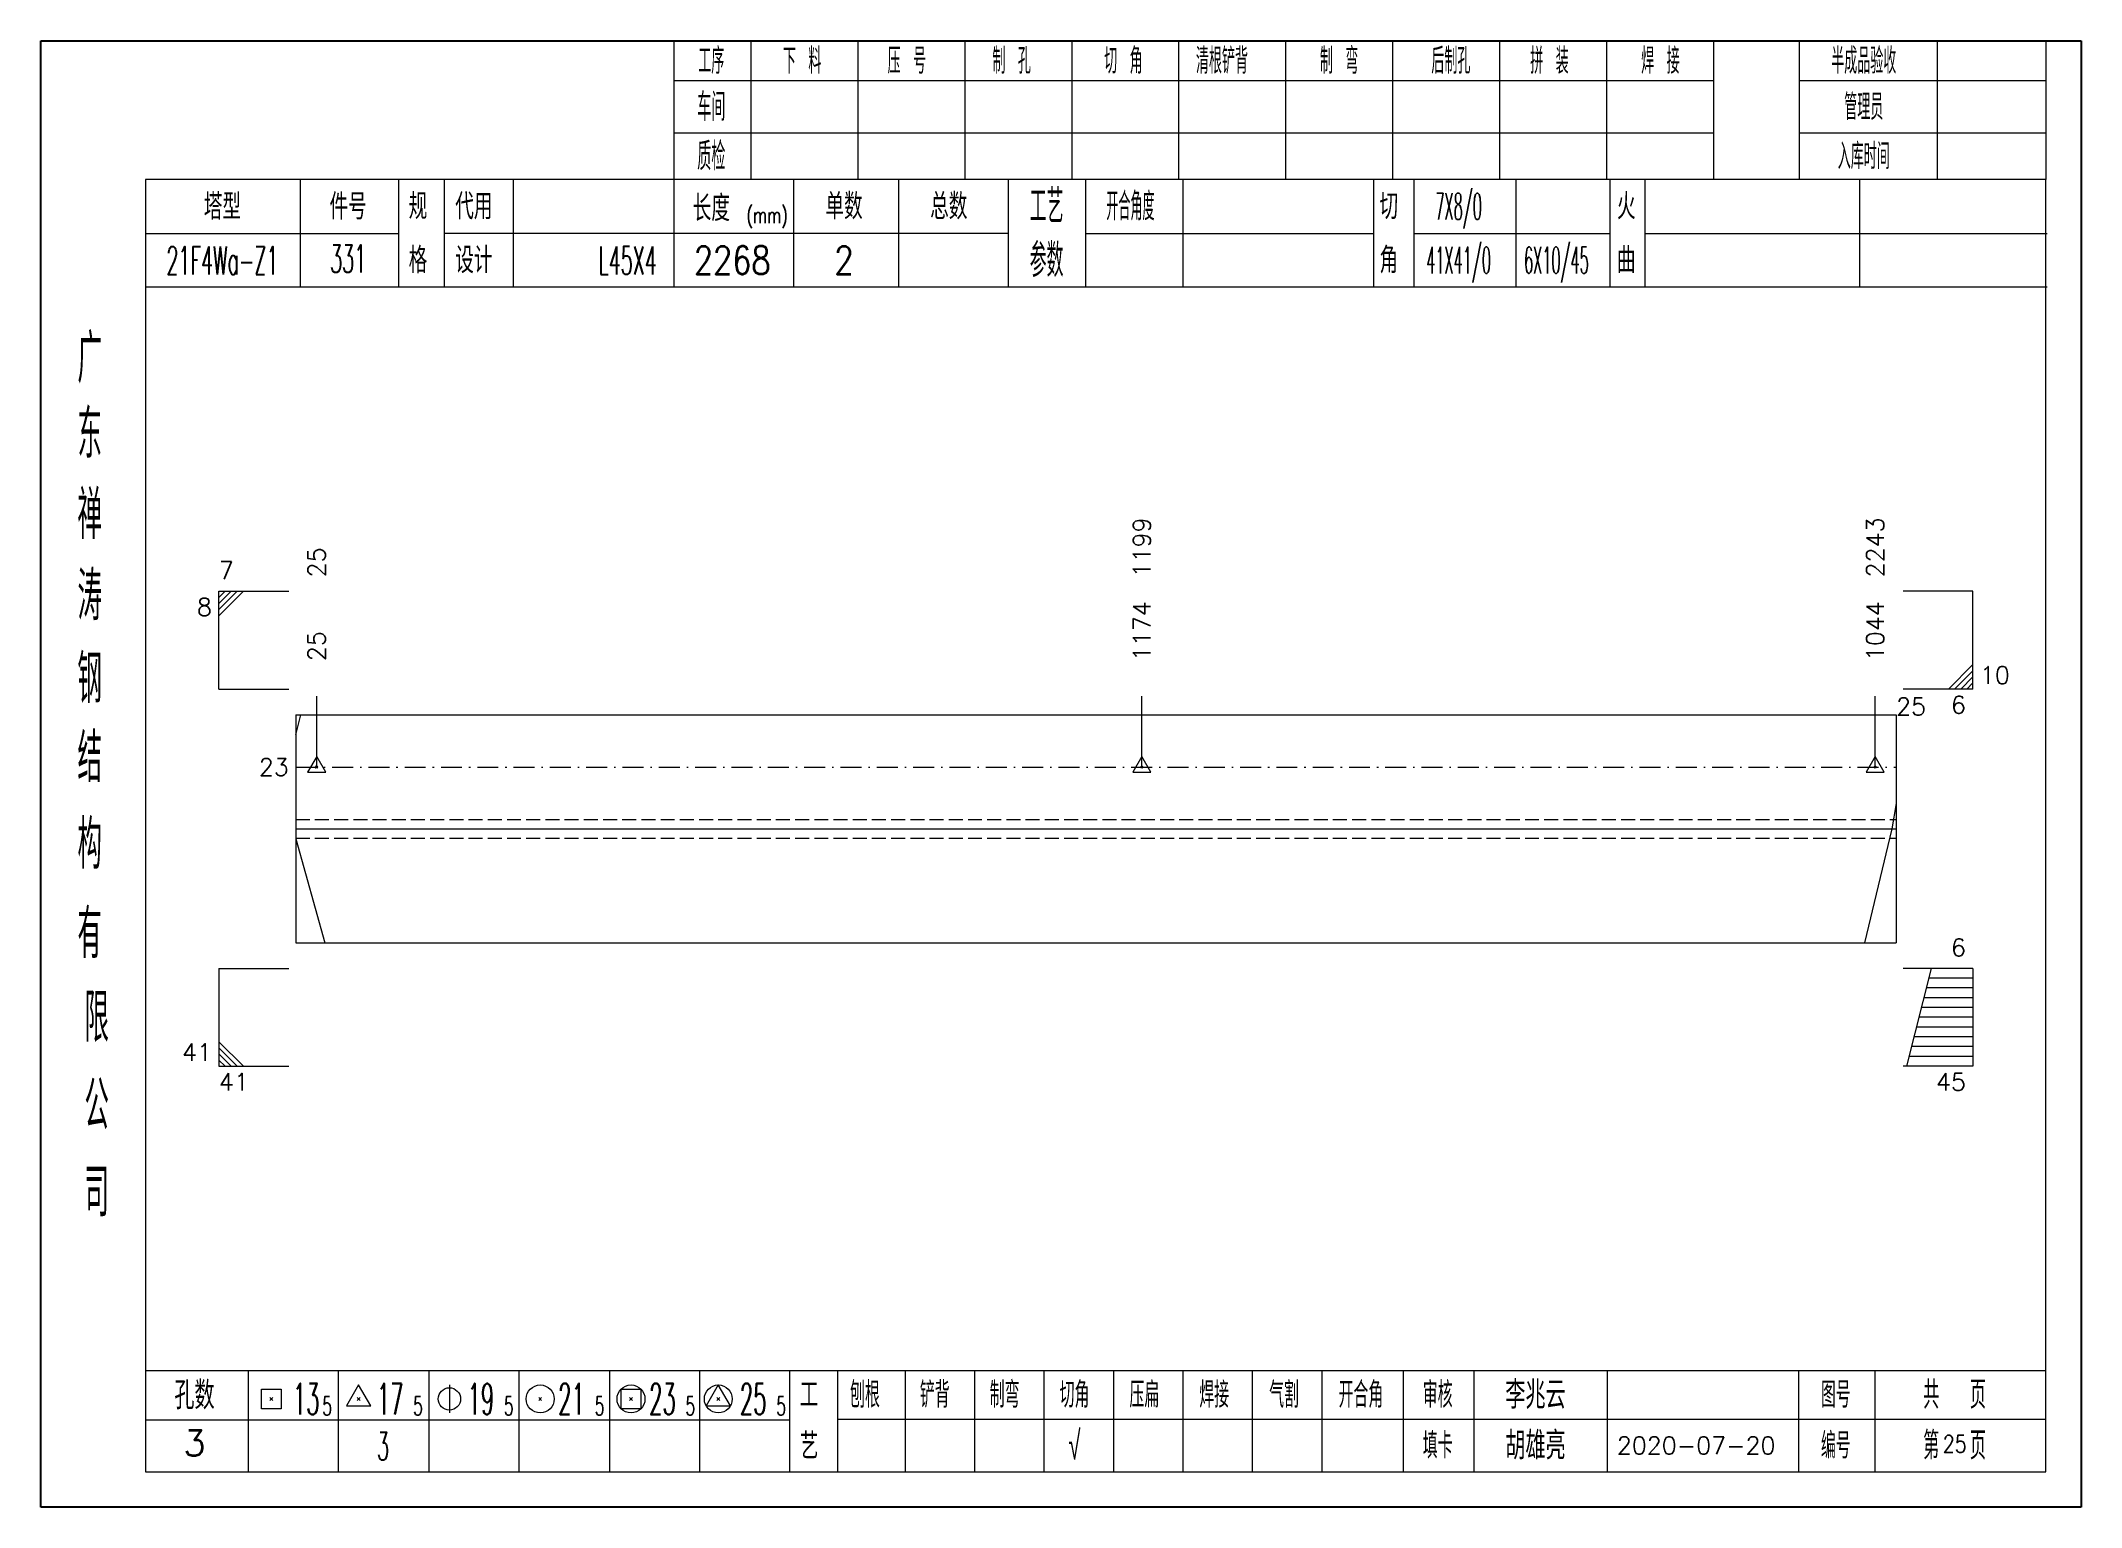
# Model space of a CAD drawing. Extents: x 1310 to 15542, y -76 to 8381.
# Drawn here: x 9007.5 to 9299.7, y 4373.7 to 4583.7 of the extents above; entities that cross this region are included whole.
import ezdxf
from ezdxf.enums import TextEntityAlignment as Align

# ---------------------------------------------------------------- set-up
doc = ezdxf.new("R2010")
doc.units = 0
doc.header["$MEASUREMENT"] = 0
doc.linetypes.add('一点画线', pattern=[5.2, 3, -1, 0.2, -1])
doc.linetypes.add('虚线', pattern=[2.75, 2, -0.75])
doc.layers.get('0').update_dxf_attribs({"linetype": 'CONTINUOUS', "lineweight": 25})
for name, color, linetype, lineweight in [('1', 7, 'CONTINUOUS', 25), ('4', 7, 'CONTINUOUS', 25), ('5', 7, 'CONTINUOUS', 25)]:
    doc.layers.add(name, color=color, linetype=linetype, lineweight=lineweight)
doc.styles.get("Standard").update_dxf_attribs({"font": 'simplex.shx', "width": 0.7, "height": 3, "bigfont": 'gbhzfs.shx'})

msp = doc.modelspace()

# ---------------------------------------------------------------- texts
at = {"color": 7, "linetype": 'Continuous', "lineweight": 13}
for s, p in [('1199', (9165.173, 4506.884)), ('2243', (9270.172, 4506.884)), ('25', (9047.042, 4506.884))]:
    msp.add_text(s, height=2.5, rotation=90, dxfattribs=at).set_placement(p, align=Align.MIDDLE_LEFT)
for s, p in [('7', (9033.042, 4505.884)), ('10', (9285.172, 4490.884))]:
    msp.add_text(s, height=2.5, dxfattribs=at).set_placement(p, align=Align.BOTTOM_LEFT)
for s, p in [('8', (9032.042, 4503.884)), ('6', (9283.172, 4489.884)), ('45', (9283.172, 4435.884))]:
    msp.add_text(s, height=2.5, dxfattribs=at).set_placement(p, align=Align.TOP_RIGHT)
at = {"color": 8, "linetype": 'Continuous', "lineweight": 9}
for s, p in [('1174', (9165.173, 4494.884)), ('1044', (9270.172, 4494.884)), ('25', (9047.042, 4494.884))]:
    msp.add_text(s, height=2.5, rotation=90, dxfattribs=at).set_placement(p, align=Align.MIDDLE_LEFT)
at = {"color": 7, "linetype": 'Continuous', "lineweight": 13}
msp.add_text('25', height=2.5, dxfattribs=at).set_placement((9273.172, 4488.384), align=Align.MIDDLE_LEFT)
msp.add_text('23', height=2.5, dxfattribs=at).set_placement((9043.042, 4479.717), align=Align.MIDDLE_RIGHT)
for s, p in [('6', (9283.172, 4451.884)), ('41', (9032.042, 4436.884))]:
    msp.add_text(s, height=2.5, dxfattribs=at).set_placement(p, align=Align.BOTTOM_RIGHT)
msp.add_text('41', height=2.5, dxfattribs=at).set_placement((9033.042, 4435.884), align=Align.TOP_LEFT)
at = {"layer": '4', "color": 1, "linetype": 'Continuous', "lineweight": 25}
for s, height, width, p in [('工序', 3.7, 0.7, (9103.542, 4580.841)), ('下 料', 3.7, 0.7, (9116.542, 4580.841)), ('压 号', 3.7, 0.7, (9131.542, 4580.841)), ('制 孔', 3.7, 0.7, (9146.542, 4580.841)), ('切 角', 3.7, 0.7, (9162.542, 4580.841)), ('清根铲背 ', 3.7, 0.7, (9177.542, 4580.841)), (' 制 弯', 3.7, 0.7, (9192.542, 4580.841)), (' 后制孔', 3.7, 0.7, (9208.542, 4580.841)), ('拼 装', 3.7, 0.7, (9223.542, 4580.841)), (' 焊 接', 3.7, 0.7, (9238.542, 4580.841)), ('半成品验收', 3.7, 0.7, (9268.542, 4580.841)), ('车间', 4, 0.7, (9103.542, 4574.241)), ('管理员', 3.7, 0.7, (9268.542, 4574.241)), ('质检', 4, 0.7, (9103.542, 4567.181)), ('入库时间', 3.7, 0.7, (9268.542, 4567.181)), ('(mm)', 2.24, 0.7, (9111.542, 4558.741)), ('工艺', 4.8, 0.7, (9151.542, 4560.001)), ('开合角度', 4, 0.6, (9163.542, 4560.001)), ('7X8/0', 3.8, 0.4, (9210.542, 4560.001)), ('331', 4, 0.5, (9051.542, 4552.511)), ('参数', 4.8, 0.7, (9151.542, 4552.291)), ('41X41/0', 3.8, 0.4, (9210.542, 4552.291)), ('6X10/45', 3.8, 0.4, (9224.542, 4552.291)), ('21F4Wa-Z1', 4, 0.5, (9033.542, 4552.261)), ('L45X4', 4, 0.5, (9091.542, 4552.241)), ('2268', 4, 0.8, (9106.542, 4552.291)), ('2', 4, 0.8, (9122.542, 4552.291)), ('广', 6.96, 0.7, (9014.542, 4538.211)), ('东', 6.96, 0.7, (9014.542, 4527.421)), ('禅', 6.96, 0.7, (9014.542, 4515.831)), ('涛', 6.96, 0.7, (9014.542, 4504.231)), ('钢', 6.96, 0.7, (9014.542, 4492.341)), ('结', 6.96, 0.7, (9014.542, 4481.031)), ('构', 6.96, 0.7, (9014.542, 4468.651)), ('有', 6.96, 0.7, (9014.542, 4455.841)), ('限', 6.96, 0.7, (9015.542, 4443.841)), ('公', 6.96, 0.7, (9015.542, 4431.301)), ('司', 6.96, 0.7, (9015.542, 4418.821)), ('13', 4.47, 0.5, (9045.542, 4389.241)), ('17', 4.47, 0.5, (9057.542, 4389.241)), ('19', 4.47, 0.5, (9070.542, 4389.241)), ('21', 4.47, 0.5, (9083.542, 4389.241)), ('23', 4.47, 0.5, (9096.542, 4389.241)), ('25', 4.47, 0.5, (9109.542, 4389.241)), ('刨根', 3.7, 0.8, (9125.542, 4389.841)), ('铲背', 3.7, 0.8, (9135.542, 4389.841)), ('制弯', 3.7, 0.8, (9145.542, 4389.841)), ('切角', 3.7, 0.8, (9155.542, 4389.841)), ('压扁', 3.7, 0.8, (9165.542, 4389.841)), ('焊接', 3.7, 0.8, (9175.542, 4389.841)), ('气割', 3.7, 0.8, (9185.542, 4389.841)), ('开合角', 3.7, 0.8, (9196.542, 4389.841)), ('审核', 3.7, 0.8, (9207.542, 4389.841)), ('图号', 3.7, 0.8, (9264.542, 4389.841)), ('共  页', 4, 0.8, (9281.542, 4389.841)), ('5', 2.68, 0.6, (9048.542, 4388.241)), ('5', 2.68, 0.6, (9061.542, 4388.241)), ('5', 2.68, 0.6, (9074.542, 4388.241)), ('5', 2.68, 0.6, (9087.542, 4388.241)), ('5', 2.68, 0.6, (9100.542, 4388.241)), ('5', 2.68, 0.6, (9113.542, 4388.241)), ('√', 4, 0.6, (9155.542, 4382.571)), ('第  页', 4, 0.8, (9281.542, 4382.571)), ('3', 4, 0.5, (9056.542, 4382.491)), ('填卡', 3.7, 0.8, (9207.542, 4382.571)), ('编号', 3.7, 0.8, (9264.542, 4382.571))]:
    msp.add_text(s, height=height, dxfattribs=dict(at, width=width)).set_placement(p, align=Align.MIDDLE_CENTER)
for s, height, p in [('塔型', 3.7, (9033.542, 4559.971)), ('件号', 3.7, (9051.542, 4559.971)), ('规', 3.7, (9061.542, 4560.001)), ('代用', 3.7, (9069.542, 4560.001)), ('长度', 3.7, (9103.542, 4559.741)), ('单数', 3.7, (9122.542, 4560.001)), ('总数', 3.7, (9137.542, 4560.001)), ('切', 3.7, (9200.542, 4560.001)), ('火', 3.7, (9234.542, 4560.001)), ('格', 3.7, (9061.542, 4552.291)), ('设计', 3.7, (9069.542, 4552.291)), ('角', 3.7, (9200.542, 4552.291)), ('曲', 3.7, (9234.542, 4552.291)), ('孔数', 4, (9029.542, 4389.761)), ('工', 3.7, (9117.542, 4389.841)), ('李兆云', 4, (9221.542, 4389.841)), ('胡雄亮', 4, (9221.542, 4382.571)), ('3', 3.7, (9029.542, 4382.931)), ('艺', 3.7, (9117.542, 4382.491)), ('2020-07-20', 2.5, (9244.542, 4382.571))]:
    msp.add_text(s, height=height, dxfattribs=at).set_placement(p, align=Align.MIDDLE_CENTER)
at = {"layer": '4', "color": 6, "linetype": 'Continuous', "lineweight": 25, "width": 0.8}
msp.add_text('25', height=2.5, dxfattribs=at).set_placement((9281.567, 4382.799), align=Align.MIDDLE_CENTER)

# ---------------------------------------------------------------- blocks, each defined once
blk = doc.blocks.new('孔17.5')
at = {"layer": '5', "color": 7, "linetype": 'Continuous', "lineweight": 13}
for p, q in [((0, 1), (-0.866, -0.5)), ((-0.1, -0.1), (0.1, 0.1)), ((0.1, -0.1), (-0.1, 0.1)), ((0.866, -0.5), (0, 1)), ((-0.866, -0.5), (0.866, -0.5))]:
    blk.add_line(p, q, dxfattribs=at)
blk = doc.blocks.new('CTJGK')
at = {"color": 6, "linetype": 'Continuous'}
for p, q in [((0, 209.97), (292.13, 209.97)), ((0, 0), (0, 209.97)), ((292.13, 209.97), (292.13, 0)), ((292.13, 0), (0, 0))]:
    blk.add_line(p, q, dxfattribs=at)

# ---------------------------------------------------------------- linework, layer by layer
at = {"color": 7, "linetype": 'Continuous', "lineweight": 13}
for p, q in [((9033.042, 4504.884), (9043.042, 4504.884)), ((9033.042, 4490.884), (9033.042, 4504.884)), ((9033.917, 4504.884), (9033.042, 4504.009)), ((9034.792, 4504.884), (9033.042, 4503.134)), ((9035.667, 4504.884), (9033.042, 4502.259)), ((9036.542, 4504.884), (9033.042, 4501.384)), ((9284.172, 4504.884), (9274.172, 4504.884)), ((9284.172, 4490.884), (9284.172, 4504.884)), ((9280.672, 4490.884), (9284.172, 4494.384)), ((9281.547, 4490.884), (9284.172, 4493.509)), ((9033.042, 4490.884), (9043.042, 4490.884)), ((9284.172, 4490.884), (9274.172, 4490.884)), ((9282.422, 4490.884), (9284.172, 4492.634)), ((9283.297, 4490.884), (9284.172, 4491.759)), ((9044.042, 4484.314), (9044.749, 4487.217)), ((9047.042, 4479.717), (9047.042, 4489.884)), ((9165.173, 4479.717), (9165.173, 4489.884)), ((9270.172, 4479.717), (9270.172, 4489.884)), ((9273.172, 4474.514), (9272.566, 4470.884)), ((9272.566, 4470.884), (9268.625, 4454.551)), ((9044.042, 4469.432), (9048.184, 4454.551)), ((9033.042, 4450.884), (9043.042, 4450.884)), ((9033.042, 4450.884), (9033.042, 4436.884)), ((9284.172, 4450.884), (9274.172, 4450.884)), ((9278.172, 4450.884), (9274.672, 4436.884)), ((9284.172, 4449.484), (9277.822, 4449.484)), ((9284.172, 4450.884), (9284.172, 4436.884)), ((9284.172, 4446.684), (9277.122, 4446.684)), ((9284.172, 4448.084), (9277.472, 4448.084)), ((9284.172, 4443.884), (9276.422, 4443.884)), ((9284.172, 4445.284), (9276.772, 4445.284)), ((9036.542, 4436.884), (9033.042, 4440.384)), ((9284.172, 4441.084), (9275.722, 4441.084)), ((9284.172, 4442.484), (9276.072, 4442.484)), ((9035.667, 4436.884), (9033.042, 4439.509)), ((9034.792, 4436.884), (9033.042, 4438.634)), ((9033.917, 4436.884), (9033.042, 4437.759)), ((9284.172, 4438.284), (9275.022, 4438.284)), ((9284.172, 4439.684), (9275.372, 4439.684)), ((9033.042, 4436.884), (9043.042, 4436.884)), ((9284.172, 4436.884), (9274.172, 4436.884))]:
    msp.add_line(p, q, dxfattribs=at)
at = {"color": 7, "linetype": 'Continuous', "lineweight": 18}
for p, q in [((9044.042, 4487.217), (9044.042, 4454.551)), ((9044.042, 4487.217), (9273.172, 4487.217)), ((9273.172, 4487.217), (9273.172, 4454.551)), ((9044.042, 4470.884), (9273.172, 4470.884))]:
    msp.add_line(p, q, dxfattribs=at)
at = {"color": 3, "linetype": '一点画线', "lineweight": 13}
msp.add_line((9044.042, 4479.717), (9273.172, 4479.717), dxfattribs=at)
at = {"color": 1, "linetype": '虚线', "lineweight": 18}
for p, q in [((9044.042, 4472.217), (9273.172, 4472.217)), ((9044.042, 4469.551), (9273.172, 4469.551))]:
    msp.add_line(p, q, dxfattribs=at)
at = {"layer": '1', "color": 7, "linetype": 'Continuous', "lineweight": 18}
msp.add_line((9044.042, 4454.551), (9273.172, 4454.551), dxfattribs=at)
at = {"layer": '4', "color": 1, "linetype": 'Continuous', "lineweight": 18}
for p, q in [((9007.542, 4583.711), (9007.542, 4373.741)), ((9299.672, 4583.711), (9007.542, 4583.711)), ((9098.172, 4583.711), (9098.172, 4563.871)), ((9109.202, 4583.711), (9109.202, 4563.851)), ((9124.512, 4583.711), (9124.512, 4563.851)), ((9139.832, 4583.711), (9139.832, 4563.851)), ((9155.142, 4583.711), (9155.142, 4563.851)), ((9170.452, 4583.711), (9170.452, 4563.851)), ((9185.762, 4583.711), (9185.762, 4563.851)), ((9201.082, 4583.711), (9201.082, 4563.851)), ((9216.392, 4583.711), (9216.392, 4563.851)), ((9231.702, 4583.711), (9231.702, 4563.851)), ((9247.012, 4583.711), (9247.012, 4563.871)), ((9247.012, 4583.711), (9247.012, 4563.851)), ((9259.292, 4583.711), (9259.292, 4563.851)), ((9279.042, 4583.711), (9279.042, 4563.851)), ((9294.622, 4583.711), (9294.622, 4563.851)), ((9299.672, 4553.911), (9299.672, 4583.711)), ((9247.012, 4577.981), (9098.172, 4577.981)), ((9294.622, 4577.981), (9259.292, 4577.981)), ((9247.012, 4570.501), (9098.172, 4570.501)), ((9294.622, 4570.501), (9259.292, 4570.501)), ((9022.552, 4563.851), (9022.552, 4378.791)), ((9294.622, 4563.851), (9022.552, 4563.851)), ((9044.672, 4563.861), (9044.672, 4548.441)), ((9058.822, 4548.441), (9058.822, 4563.851)), ((9065.322, 4548.441), (9065.322, 4563.851)), ((9075.192, 4563.851), (9075.192, 4548.441)), ((9098.172, 4563.871), (9098.172, 4548.441)), ((9115.292, 4563.851), (9115.292, 4548.441)), ((9130.342, 4563.851), (9130.342, 4548.441)), ((9146.042, 4563.851), (9146.042, 4548.441)), ((9157.102, 4563.851), (9157.102, 4548.441)), ((9171.052, 4563.851), (9171.052, 4548.441)), ((9198.352, 4563.851), (9198.352, 4548.441)), ((9204.112, 4563.851), (9204.112, 4548.441)), ((9218.732, 4563.851), (9218.732, 4548.441)), ((9232.192, 4563.851), (9232.192, 4548.441)), ((9237.182, 4563.851), (9237.182, 4548.441)), ((9267.922, 4563.851), (9267.922, 4548.441)), ((9294.622, 4378.791), (9294.622, 4563.851)), ((9058.822, 4556.091), (9022.552, 4556.091)), ((9146.042, 4556.141), (9065.322, 4556.141)), ((9157.102, 4556.141), (9198.352, 4556.141)), ((9204.112, 4556.141), (9232.192, 4556.141)), ((9237.182, 4556.141), (9294.802, 4556.141)), ((9299.672, 4373.741), (9299.672, 4553.911)), ((9294.802, 4548.441), (9022.552, 4548.441)), ((9022.552, 4393.321), (9294.622, 4393.321)), ((9037.242, 4393.321), (9037.242, 4378.791)), ((9050.172, 4378.791), (9050.172, 4393.321)), ((9063.102, 4393.321), (9063.102, 4378.791)), ((9076.022, 4378.791), (9076.022, 4393.321)), ((9088.952, 4393.321), (9088.952, 4378.791)), ((9101.882, 4378.791), (9101.882, 4393.321)), ((9114.802, 4378.791), (9114.802, 4393.321)), ((9121.672, 4378.791), (9121.672, 4393.321)), ((9131.332, 4378.791), (9131.332, 4393.321)), ((9141.272, 4378.791), (9141.272, 4393.321)), ((9151.212, 4378.791), (9151.212, 4393.321)), ((9161.162, 4378.791), (9161.162, 4393.321)), ((9171.102, 4378.791), (9171.102, 4393.321)), ((9181.042, 4378.791), (9181.042, 4393.321)), ((9190.992, 4378.791), (9190.992, 4393.321)), ((9202.632, 4378.791), (9202.632, 4393.321)), ((9212.782, 4378.791), (9212.782, 4393.321)), ((9231.842, 4378.791), (9231.842, 4393.321)), ((9259.222, 4378.791), (9259.222, 4393.321)), ((9270.182, 4378.791), (9270.182, 4393.321)), ((9114.802, 4386.191), (9022.552, 4386.191)), ((9121.632, 4386.351), (9294.622, 4386.351)), ((9022.552, 4378.791), (9294.622, 4378.791)), ((9007.542, 4373.741), (9299.672, 4373.741))]:
    msp.add_line(p, q, dxfattribs=at)
at = {"layer": '4', "color": 7, "linetype": 'Continuous', "lineweight": 13}
for p, q in [((9053.042, 4391.241), (9051.31, 4388.241)), ((9054.774, 4388.241), (9053.042, 4391.241)), ((9066.042, 4391.241), (9066.042, 4387.241)), ((9104.542, 4391.241), (9102.81, 4388.241)), ((9106.274, 4388.241), (9104.542, 4391.241)), ((9039.128, 4387.827), (9039.128, 4390.655)), ((9039.128, 4390.655), (9041.956, 4390.655)), ((9041.956, 4387.827), (9039.128, 4387.827)), ((9040.342, 4389.041), (9040.742, 4389.441)), ((9040.742, 4389.041), (9040.342, 4389.441)), ((9041.956, 4390.655), (9041.956, 4387.827)), ((9051.31, 4388.241), (9054.774, 4388.241)), ((9052.842, 4389.041), (9053.242, 4389.441)), ((9053.242, 4389.041), (9052.842, 4389.441)), ((9078.842, 4389.041), (9079.242, 4389.441)), ((9079.242, 4389.041), (9078.842, 4389.441)), ((9090.628, 4387.827), (9090.628, 4390.655)), ((9090.628, 4390.655), (9093.456, 4390.655)), ((9093.456, 4387.827), (9090.628, 4387.827)), ((9091.842, 4389.041), (9092.242, 4389.441)), ((9092.242, 4389.041), (9091.842, 4389.441)), ((9093.456, 4390.655), (9093.456, 4387.827)), ((9102.81, 4388.241), (9106.274, 4388.241)), ((9104.342, 4389.041), (9104.742, 4389.441)), ((9104.742, 4389.041), (9104.342, 4389.441))]:
    msp.add_line(p, q, dxfattribs=at)
for centre, radius in [((9066.042, 4389.241), 1.6), ((9079.042, 4389.241), 2), ((9092.042, 4389.241), 2), ((9104.542, 4389.241), 2)]:
    msp.add_circle(centre, radius, dxfattribs=at)

# ---------------------------------------------------------------- block references
at = {"color": 0, "linetype": 'Continuous'}
msp.add_blockref('CTJGK', (9007.542, 4373.741), dxfattribs=at)
at = {"color": 8, "linetype": 'Continuous', "lineweight": 9, "xscale": 1.5, "yscale": 1.5, "zscale": 1.5}
for p in [(9047.042, 4479.717), (9165.173, 4479.717), (9270.172, 4479.717)]:
    msp.add_blockref('孔17.5', p, dxfattribs=at)

msp.set_redraw_order([(e.dxf.handle, doc.entitydb.next_handle()) for e in msp.query("TEXT MTEXT ATTDEF DIMENSION ARC_DIMENSION")])  # texts and dimensions are drawn at this point

doc.saveas('drawing.dxf')
